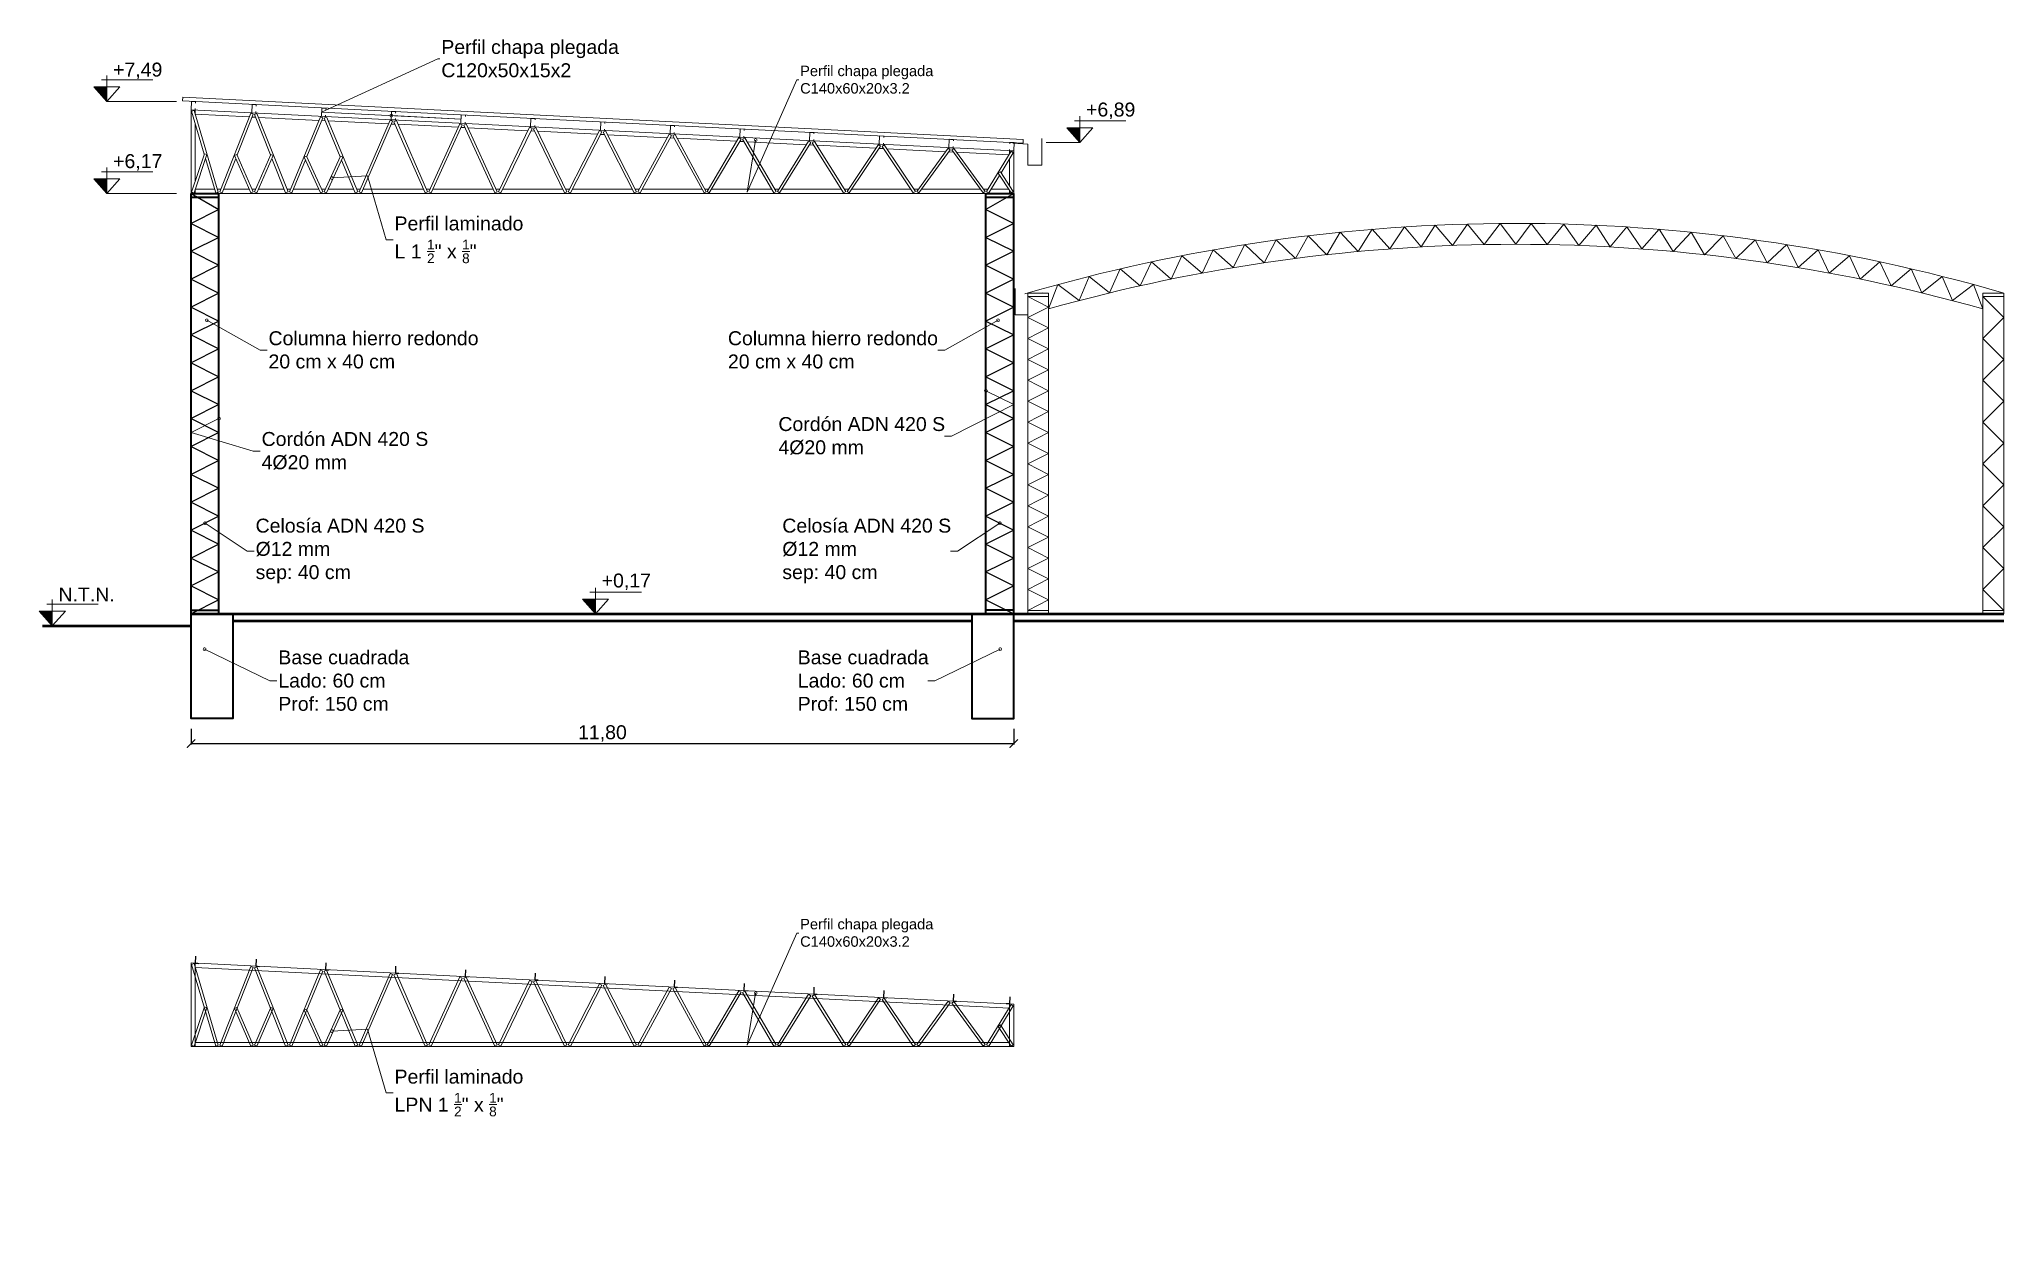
# Model space of a CAD drawing. Header units: millimetres. Extents: x 11 to 1331, y -149 to 22.
# Drawn here: x 701.44 to 729.62, y -110.06 to -93.02 of the extents above; entities that cross this region are included whole.
import ezdxf
from ezdxf import colors
from ezdxf.entities.mleader import LeaderData, LeaderLine
from ezdxf.math import Vec2, Vec3

# ---------------------------------------------------------------- set-up
doc = ezdxf.new("R2010")
doc.units = ezdxf.units.MM
doc.header["$LTSCALE"] = 0.1
doc.header["$MEASUREMENT"] = 0
doc.header["$PDMODE"] = 3
doc.header["$PDSIZE"] = 0.1
doc.linetypes.add('ACAD_ISO10W100', pattern=[18, 12, -3, 0, -3])
doc.linetypes.add('CONTINUA', pattern=[200, 100, 100])
doc.layers.get('DEFPOINTS').update_dxf_attribs({"color": 1})
for name, color, linetype, lineweight in [('00_CANALETA', 2, 'Continuous', 13), ('00_EST_ANGULARES', 4, 'CONTINUA', 20), ('00_EST_COL_DIAG', 1, 'Continuous', 25), ('00_EST_Columna', 3, 'Continuous', 35), ('00_EST_Correa', 3, 'ACAD_ISO10W100', 20), ('00_EST_Cotas', 6, 'Continuous', 9), ('00_EST_Cubierta', 2, 'Continuous', 9), ('00_EST_FUNDACION', 2, 'Continuous', 35), ('00_EST_Piso', 7, 'Continuous', 50), ('00_EST_TEXTO', 6, 'Continuous', 9), ('00_EST_Viga', 5, 'Continuous', 20), ('00_EST_Viga_Montante', 5, 'Continuous', 20)]:
    doc.layers.add(name, color=color, linetype=linetype, lineweight=lineweight)
doc.layers.add('00_EST_EXISTENTE', color=8, linetype='Continuous', lineweight=20, transparency=0.5)
doc.styles.add('1 en 100', font='romans.shx', dxfattribs={"height": 0.17})
doc.styles.add('Arial20', font='arial.ttf', dxfattribs={"height": 0.2})
doc.dimstyles.new('Cota 1-100-Andres', dxfattribs={"dimtxt": 0.2, "dimasz": 0.12, "dimexe": 0.012, "dimexo": 0.15, "dimgap": 0.025, "dimtad": 1, "dimzin": 0, "dimtxsty": 'Arial20', "dimblk1": 'ARCHTICK', "dimblk2": 'ARCHTICK', "dimsah": 1, "dimcen": 0.09, "dimclrd": 256, "dimclre": 256, "dimclrt": 256, "dimazin": 0, "dimtfac": 1, "dimtofl": 0, "dimtmove": 0, "dimatfit": 3, "dimldrblk": 'ARCHTICK', "dimfxl": 1, "dimtolj": 1, "dimtzin": 0, "dimarcsym": 0})

msp = doc.modelspace()

# ---------------------------------------------------------------- texts
at = {"layer": '00_EST_Cotas', "char_height": 0.2, "attachment_point": 1, "style": '1 en 100'}
for s, insert in [('{\\fArial|b0|i0|c0|p34;+7,49}', (702.499, -93.35)), ('{\\fArial|b0|i0|c0|p34;+6,89}', (716.455, -93.923)), ('{\\fArial|b0|i0|c0|p34;+6,17}', (702.499, -94.663)), ('{\\fArial|b0|i0|c0|p34;+0,17}', (709.507, -100.678)), ('{\\fArial|b0|i0|c0|p34;N.T.N.}', (701.716, -100.879))]:
    msp.add_mtext_dynamic_manual_height_columns(s, width=1.21693, gutter_width=0.85, heights=[0], dxfattribs=dict(at, insert=insert))

# ---------------------------------------------------------------- blocks, each defined once
blk = doc.blocks.new('_DotSmall')
at = {"color": 0, "linetype": 'ByBlock', "const_width": 0.5}
blk.add_lwpolyline([(-0.0625, 0, 1), (0.0625, 0, 1)], format="xyb", close=True, dxfattribs=at)
blk = doc.blocks.new('cotaNivel')
at = {"layer": '00_EST_Cotas', "transparency": 33554687}
h = blk.add_hatch(color=256, dxfattribs=at)
h.dxf.hatch_style = 1
h.paths.add_polyline_path([(328.514, -103.488), (328.327, -103.488), (328.514, -103.697)])
at = {"layer": '00_EST_Cotas'}
for p, q in [((328.435, -103.386), (329.174, -103.386)), ((328.514, -103.697), (328.514, -103.322))]:
    blk.add_line(p, q, dxfattribs=at)
blk.add_lwpolyline([(328.514, -103.697), (328.701, -103.488), (328.327, -103.488)], close=True, dxfattribs=at)
blk = doc.blocks.new('_ARCHTICK')
at = {"color": 0, "linetype": 'ByBlock', "const_width": 0.15}
blk.add_lwpolyline([(-0.5, -0.5), (0.5, 0.5)], dxfattribs=at)
blk = doc.blocks.new('*D136')
at = {"layer": '00_EST_Cotas', "lineweight": -2, "transparency": 16777216}
for p, q in [((703.618, -102.906), (703.618, -103.13)), ((703.618, -103.118), (715.418, -103.118)), ((715.418, -102.906), (715.418, -103.13))]:
    blk.add_line(p, q, dxfattribs=at)
at = {"layer": 'DEFPOINTS', "color": 0, "transparency": 16777216}
for p in [(703.618, -102.756), (715.418, -102.756), (715.418, -103.118)]:
    blk.add_point(p, dxfattribs=at)
at = {"layer": '00_EST_Cotas', "lineweight": -2, "transparency": 16777216, "xscale": 0.12, "yscale": 0.12, "zscale": 0.12, "rotation": 180}
blk.add_blockref('_ARCHTICK', (703.618, -103.118), dxfattribs=at)
at = {"layer": '00_EST_Cotas', "lineweight": -2, "transparency": 16777216, "xscale": 0.12, "yscale": 0.12, "zscale": 0.12}
blk.add_blockref('_ARCHTICK', (715.418, -103.118), dxfattribs=at)
at = {"layer": '00_EST_Cotas', "transparency": 16777216, "insert": (709.518, -102.973), "char_height": 0.2, "attachment_point": 5, "style": 'Arial20'}
blk.add_mtext('\\A1;11,80', dxfattribs=at)

# ---------------------------------------------------------------- dimensions: what is measured, and where the dimension line sits
at = {"layer": '00_EST_Cotas'}
dim = msp.add_linear_dim(base=(715.418, -103.118), p1=(703.618, -102.756), p2=(715.418, -102.756), dimstyle='Cota 1-100-Andres', dxfattribs=at)
dim.commit()
dim.dimension.update_dxf_attribs({"geometry": '*D136', "text_midpoint": (709.518, -103.118), "dimtype": 160})

# ---------------------------------------------------------------- linework, layer by layer
at = {"layer": '00_CANALETA'}
for points in [[(715.403, -94.505), (715.619, -94.519), (715.619, -94.819), (715.819, -94.819), (715.819, -94.439), (715.819, -94.439)], [(715.834, -96.654), (715.618, -96.656), (715.618, -96.968), (715.437, -96.968), (715.437, -96.589), (715.437, -96.589)]]:
    msp.add_lwpolyline(points, dxfattribs=at)
at = {"layer": '00_EST_ANGULARES'}
for p, q in [((703.624, -94.047), (703.66, -94.035)), ((703.624, -94.047), (703.806, -94.662)), ((704.008, -95.208), (703.66, -94.035)), ((704.473, -94.076), (704.028, -95.205)), ((704.278, -94.674), (704.508, -94.091)), ((704.508, -94.091), (704.473, -94.076)), ((704.528, -94.096), (704.563, -94.081)), ((704.528, -94.096), (704.757, -94.674)), ((705.008, -95.205), (704.563, -94.081)), ((705.473, -94.126), (705.028, -95.205)), ((705.278, -94.698), (705.508, -94.142)), ((705.508, -94.142), (705.473, -94.126)), ((705.528, -94.146), (705.562, -94.13)), ((705.528, -94.146), (705.757, -94.699)), ((706.008, -95.205), (705.562, -94.13)), ((706.028, -95.204), (706.473, -94.176)), ((706.508, -94.192), (706.062, -95.22)), ((706.473, -94.176), (706.508, -94.192)), ((706.528, -94.197), (706.562, -94.18)), ((706.973, -95.22), (706.528, -94.197)), ((706.562, -94.18), (707.008, -95.204)), ((707.473, -94.226), (707.028, -95.204)), ((707.062, -95.22), (707.508, -94.243)), ((707.473, -94.226), (707.508, -94.243)), ((707.528, -94.247), (707.562, -94.23)), ((707.528, -94.247), (707.973, -95.22)), ((708.008, -95.204), (707.562, -94.23)), ((708.028, -95.203), (708.474, -94.276)), ((708.508, -94.294), (708.061, -95.22)), ((708.474, -94.276), (708.508, -94.294)), ((708.528, -94.298), (708.561, -94.28)), ((708.528, -94.298), (708.974, -95.22)), ((709.008, -95.203), (708.561, -94.28)), ((709.474, -94.326), (709.028, -95.202)), ((709.061, -95.22), (709.508, -94.344)), ((709.508, -94.344), (709.474, -94.326)), ((709.528, -94.349), (709.561, -94.33)), ((709.974, -95.22), (709.528, -94.349)), ((709.561, -94.33), (710.008, -95.202)), ((710.475, -94.376), (710.028, -95.201)), ((710.508, -94.395), (710.475, -94.376)), ((710.528, -94.4), (710.56, -94.38)), ((710.56, -94.38), (711.008, -95.201)), ((703.808, -94.657), (703.624, -95.208)), ((703.66, -95.22), (703.844, -94.669)), ((703.808, -94.657), (703.844, -94.669)), ((704.275, -94.666), (704.24, -94.681)), ((704.508, -95.205), (704.275, -94.666)), ((704.528, -95.205), (704.76, -94.666)), ((704.76, -94.666), (704.795, -94.681)), ((710.06, -95.22), (710.508, -94.395)), ((710.975, -95.22), (710.528, -94.4)), ((711.018, -95.2), (711.475, -94.426)), ((711.508, -94.446), (711.05, -95.22)), ((711.475, -94.426), (711.508, -94.446)), ((711.528, -94.45), (711.56, -94.43)), ((711.975, -95.22), (711.528, -94.45)), ((711.56, -94.43), (712.008, -95.2)), ((712.476, -94.476), (712.028, -95.199)), ((712.059, -95.22), (712.508, -94.497)), ((712.508, -94.497), (712.476, -94.476)), ((712.528, -94.501), (712.559, -94.48)), ((712.976, -95.22), (712.528, -94.501)), ((712.559, -94.48), (713.008, -95.199)), ((713.476, -94.526), (713.028, -95.198)), ((713.059, -95.22), (713.508, -94.548)), ((713.476, -94.526), (713.508, -94.548)), ((713.528, -94.552), (713.559, -94.53)), ((713.976, -95.22), (713.528, -94.552)), ((713.559, -94.53), (714.008, -95.198)), ((714.477, -94.576), (714.028, -95.197)), ((714.058, -95.22), (714.508, -94.599)), ((714.508, -94.599), (714.477, -94.576)), ((714.528, -94.603), (714.558, -94.58)), ((714.977, -95.22), (714.528, -94.603)), ((714.558, -94.58), (715.008, -95.197)), ((715.028, -95.2), (715.379, -94.621)), ((715.411, -94.642), (715.235, -94.931)), ((715.411, -94.642), (715.379, -94.621)), ((703.825, -94.726), (703.971, -95.22)), ((704.063, -95.22), (704.258, -94.724)), ((704.24, -94.681), (704.473, -95.22)), ((704.795, -94.681), (704.562, -95.22)), ((704.777, -94.725), (704.973, -95.22)), ((705.062, -95.22), (705.258, -94.746)), ((705.274, -94.69), (705.24, -94.705)), ((705.473, -95.22), (705.24, -94.705)), ((705.274, -94.69), (705.508, -95.205)), ((705.761, -94.69), (705.528, -95.205)), ((705.562, -95.22), (705.795, -94.705)), ((705.761, -94.69), (705.795, -94.705)), ((705.777, -94.747), (705.973, -95.22)), ((715.194, -94.937), (715.226, -94.917)), ((715.194, -94.937), (715.379, -95.22)), ((715.226, -94.917), (715.411, -95.2)), ((703.66, -95.22), (703.624, -95.208)), ((703.971, -95.22), (704.008, -95.208)), ((704.028, -95.205), (704.063, -95.22)), ((704.508, -95.205), (704.473, -95.22)), ((704.528, -95.205), (704.563, -95.22)), ((704.973, -95.22), (705.008, -95.205)), ((705.062, -95.22), (705.028, -95.205)), ((705.508, -95.205), (705.473, -95.22)), ((705.528, -95.205), (705.562, -95.22)), ((705.973, -95.22), (706.008, -95.205)), ((706.028, -95.204), (706.062, -95.22)), ((706.973, -95.22), (707.008, -95.204)), ((707.062, -95.22), (707.028, -95.204)), ((707.973, -95.22), (708.008, -95.204)), ((708.028, -95.203), (708.061, -95.22)), ((708.974, -95.22), (709.008, -95.203)), ((709.028, -95.202), (709.061, -95.22)), ((709.974, -95.22), (710.008, -95.202)), ((710.028, -95.201), (710.06, -95.22)), ((710.975, -95.22), (711.008, -95.201)), ((711.018, -95.2), (711.05, -95.22)), ((711.975, -95.22), (712.008, -95.2)), ((712.028, -95.199), (712.059, -95.22)), ((712.976, -95.22), (713.008, -95.199)), ((713.028, -95.198), (713.059, -95.22)), ((713.976, -95.22), (714.008, -95.198)), ((714.028, -95.197), (714.058, -95.22)), ((714.977, -95.22), (715.008, -95.197)), ((715.059, -95.22), (715.028, -95.2)), ((715.213, -94.967), (715.059, -95.22)), ((715.379, -95.22), (715.411, -95.2)), ((703.624, -106.284), (703.66, -106.272)), ((703.624, -106.284), (703.971, -107.457)), ((704.008, -107.445), (703.66, -106.272)), ((704.473, -106.313), (704.028, -107.442)), ((704.063, -107.457), (704.508, -106.328)), ((704.508, -106.328), (704.473, -106.313)), ((704.528, -106.333), (704.563, -106.318)), ((704.528, -106.333), (704.973, -107.457)), ((705.008, -107.442), (704.563, -106.318)), ((705.473, -106.363), (705.028, -107.442)), ((705.062, -107.457), (705.508, -106.379)), ((705.508, -106.379), (705.473, -106.363)), ((705.528, -106.383), (705.562, -106.367)), ((705.528, -106.383), (705.973, -107.457)), ((706.008, -107.442), (705.562, -106.367)), ((706.028, -107.441), (706.473, -106.413)), ((706.508, -106.429), (706.062, -107.457)), ((706.473, -106.413), (706.508, -106.429)), ((706.528, -106.434), (706.562, -106.417)), ((706.973, -107.457), (706.528, -106.434)), ((706.562, -106.417), (707.008, -107.441)), ((707.473, -106.463), (707.028, -107.44)), ((707.062, -107.457), (707.508, -106.48)), ((707.473, -106.463), (707.508, -106.48)), ((707.528, -106.484), (707.562, -106.467)), ((707.528, -106.484), (707.973, -107.457)), ((708.008, -107.44), (707.562, -106.467)), ((708.028, -107.44), (708.474, -106.513)), ((708.508, -106.531), (708.061, -107.457)), ((708.474, -106.513), (708.508, -106.531)), ((708.528, -106.535), (708.561, -106.517)), ((708.528, -106.535), (708.974, -107.457)), ((709.008, -107.44), (708.561, -106.517)), ((709.474, -106.563), (709.028, -107.439)), ((709.061, -107.457), (709.508, -106.581)), ((709.508, -106.581), (709.474, -106.563)), ((709.528, -106.586), (709.561, -106.567)), ((709.974, -107.457), (709.528, -106.586)), ((709.561, -106.567), (710.008, -107.439)), ((710.475, -106.613), (710.028, -107.438)), ((710.06, -107.457), (710.508, -106.632)), ((710.508, -106.632), (710.475, -106.613)), ((710.528, -106.637), (710.56, -106.617)), ((710.975, -107.457), (710.528, -106.637)), ((710.56, -106.617), (711.008, -107.438)), ((711.018, -107.437), (711.475, -106.663)), ((711.508, -106.683), (711.05, -107.457)), ((711.475, -106.663), (711.508, -106.683)), ((711.528, -106.687), (711.56, -106.667)), ((711.975, -107.457), (711.528, -106.687)), ((711.56, -106.667), (712.008, -107.437)), ((712.476, -106.713), (712.028, -107.436)), ((712.059, -107.457), (712.508, -106.734)), ((712.508, -106.734), (712.476, -106.713)), ((712.528, -106.738), (712.559, -106.717)), ((712.976, -107.457), (712.528, -106.738)), ((712.559, -106.717), (713.008, -107.436)), ((713.476, -106.763), (713.028, -107.435)), ((713.059, -107.457), (713.508, -106.785)), ((713.476, -106.763), (713.508, -106.785)), ((713.528, -106.789), (713.559, -106.767)), ((713.976, -107.457), (713.528, -106.789)), ((713.559, -106.767), (714.008, -107.435)), ((703.808, -106.894), (703.624, -107.445)), ((703.66, -107.457), (703.844, -106.906)), ((703.808, -106.894), (703.844, -106.906)), ((704.275, -106.903), (704.24, -106.918)), ((704.24, -106.918), (704.473, -107.457)), ((704.508, -107.442), (704.275, -106.903)), ((704.528, -107.442), (704.76, -106.903)), ((704.795, -106.918), (704.562, -107.457)), ((704.76, -106.903), (704.795, -106.918)), ((705.274, -106.927), (705.24, -106.942)), ((705.473, -107.457), (705.24, -106.942)), ((705.274, -106.927), (705.508, -107.442)), ((705.761, -106.927), (705.528, -107.442)), ((705.562, -107.457), (705.795, -106.942)), ((705.761, -106.927), (705.795, -106.942)), ((714.477, -106.813), (714.028, -107.434)), ((714.058, -107.457), (714.508, -106.836)), ((714.508, -106.836), (714.477, -106.813)), ((714.528, -106.84), (714.558, -106.817)), ((714.977, -107.457), (714.528, -106.84)), ((714.558, -106.817), (715.008, -107.434)), ((715.028, -107.437), (715.379, -106.858)), ((715.411, -106.879), (715.059, -107.457)), ((715.411, -106.879), (715.379, -106.858)), ((715.194, -107.174), (715.226, -107.153)), ((715.194, -107.174), (715.379, -107.457)), ((715.226, -107.153), (715.411, -107.437)), ((703.66, -107.457), (703.624, -107.445)), ((703.971, -107.457), (704.008, -107.445)), ((704.028, -107.442), (704.063, -107.457)), ((704.508, -107.442), (704.473, -107.457)), ((704.528, -107.442), (704.563, -107.457)), ((704.973, -107.457), (705.008, -107.442)), ((705.062, -107.457), (705.028, -107.442)), ((705.508, -107.442), (705.473, -107.457)), ((705.528, -107.442), (705.562, -107.457)), ((705.973, -107.457), (706.008, -107.442)), ((706.028, -107.441), (706.062, -107.457)), ((706.973, -107.457), (707.008, -107.441)), ((707.062, -107.457), (707.028, -107.44)), ((707.973, -107.457), (708.008, -107.44)), ((708.028, -107.44), (708.061, -107.457)), ((708.974, -107.457), (709.008, -107.44)), ((709.028, -107.439), (709.061, -107.457)), ((709.974, -107.457), (710.008, -107.439)), ((710.028, -107.438), (710.06, -107.457)), ((710.975, -107.457), (711.008, -107.438)), ((711.018, -107.437), (711.05, -107.457)), ((711.975, -107.457), (712.008, -107.437)), ((712.028, -107.436), (712.059, -107.457)), ((712.976, -107.457), (713.008, -107.436)), ((713.028, -107.435), (713.059, -107.457)), ((713.976, -107.457), (714.008, -107.435)), ((714.028, -107.434), (714.058, -107.457)), ((714.977, -107.457), (715.008, -107.434)), ((715.059, -107.457), (715.028, -107.437)), ((715.379, -107.457), (715.411, -107.437))]:
    msp.add_line(p, q, dxfattribs=at)
at = {"layer": '00_EST_COL_DIAG'}
msp.add_line((708.597, -106.512), (708.548, -106.51), dxfattribs=at)
for points in [[(703.618, -95.227), (704.018, -95.456), (703.618, -95.656), (704.018, -95.856), (703.618, -96.056), (704.018, -96.256), (703.618, -96.456), (704.018, -96.656), (703.618, -96.856), (704.018, -97.056), (703.618, -97.256), (704.018, -97.456), (703.618, -97.656), (704.018, -97.856), (703.618, -98.056), (704.018, -98.256), (703.618, -98.456), (704.018, -98.656), (703.618, -98.856), (704.018, -99.056), (703.618, -99.256), (704.018, -99.456), (703.618, -99.656), (704.018, -99.856), (703.618, -100.056), (704.018, -100.256), (703.618, -100.456), (704.018, -100.656), (703.618, -100.856), (704.018, -101.056), (703.618, -101.256)], [(715.418, -95.227), (715.018, -95.456), (715.418, -95.656), (715.018, -95.856), (715.418, -96.056), (715.018, -96.256), (715.418, -96.456), (715.018, -96.656), (715.418, -96.856), (715.018, -97.056), (715.418, -97.256), (715.018, -97.456), (715.418, -97.656), (715.018, -97.856), (715.418, -98.056), (715.018, -98.256), (715.418, -98.456), (715.018, -98.656), (715.418, -98.856), (715.018, -99.056), (715.418, -99.256), (715.018, -99.456), (715.418, -99.656), (715.018, -99.856), (715.418, -100.056), (715.018, -100.256), (715.418, -100.456), (715.018, -100.656), (715.418, -100.856), (715.018, -101.056), (715.418, -101.256)], [(703.682, -106.167), (703.677, -106.267), (703.727, -106.269)], [(704.552, -106.21), (704.548, -106.31), (704.597, -106.312)], [(705.552, -106.26), (705.548, -106.36), (705.597, -106.362)], [(706.552, -106.31), (706.548, -106.41), (706.597, -106.412)], [(707.552, -106.36), (707.548, -106.46), (707.597, -106.462)], [(708.552, -106.41), (708.548, -106.51), (708.597, -106.512)], [(709.552, -106.46), (709.548, -106.56), (709.597, -106.562)], [(710.552, -106.51), (710.548, -106.61), (710.597, -106.612)], [(711.552, -106.56), (711.548, -106.66), (711.597, -106.662)], [(712.552, -106.61), (712.548, -106.71), (712.597, -106.712)], [(713.552, -106.66), (713.548, -106.76), (713.597, -106.762)], [(714.552, -106.71), (714.548, -106.81), (714.597, -106.812)], [(715.362, -106.75), (715.358, -106.851), (715.308, -106.848)]]:
    msp.add_lwpolyline(points, dxfattribs=at)
at = {"layer": '00_EST_Columna'}
for p, q in [((703.618, -101.256), (703.618, -95.227)), ((703.618, -95.227), (704.018, -95.227)), ((704.018, -101.256), (704.018, -95.227)), ((715.018, -95.227), (715.418, -95.227)), ((715.018, -101.256), (715.018, -95.227)), ((715.418, -101.256), (715.418, -95.227)), ((703.618, -95.278), (704.018, -95.278)), ((715.018, -95.278), (715.418, -95.278)), ((703.618, -101.205), (704.018, -101.205)), ((703.618, -101.256), (704.018, -101.256)), ((715.418, -101.205), (715.018, -101.205)), ((715.418, -101.256), (715.018, -101.256))]:
    msp.add_line(p, q, dxfattribs=at)
at = {"layer": '00_EST_Correa'}
for points in [[(703.682, -93.93), (703.683, -93.91), (703.623, -93.907), (703.618, -94.027), (703.677, -94.03), (703.678, -94.01)], [(704.552, -93.973), (704.553, -93.953), (704.493, -93.951), (704.488, -94.07), (704.548, -94.073), (704.548, -94.053)], [(705.552, -94.023), (705.553, -94.003), (705.493, -94.001), (705.488, -94.12), (705.548, -94.123), (705.548, -94.103)], [(706.552, -94.073), (706.553, -94.053), (706.493, -94.051), (706.488, -94.17), (706.548, -94.173), (706.548, -94.153)], [(707.552, -94.123), (707.553, -94.103), (707.493, -94.101), (707.488, -94.22), (707.548, -94.223), (707.548, -94.203)], [(708.552, -94.173), (708.553, -94.153), (708.493, -94.15), (708.488, -94.27), (708.548, -94.273), (708.548, -94.253)], [(709.552, -94.223), (709.553, -94.203), (709.493, -94.2), (709.488, -94.32), (709.548, -94.323), (709.548, -94.303)], [(710.552, -94.273), (710.553, -94.253), (710.493, -94.25), (710.488, -94.37), (710.548, -94.373), (710.548, -94.353)], [(711.552, -94.323), (711.553, -94.303), (711.493, -94.3), (711.488, -94.42), (711.548, -94.423), (711.548, -94.403)], [(712.552, -94.373), (712.553, -94.353), (712.493, -94.35), (712.488, -94.47), (712.548, -94.473), (712.548, -94.453)], [(713.552, -94.423), (713.553, -94.403), (713.493, -94.4), (713.488, -94.52), (713.548, -94.523), (713.548, -94.503)], [(714.552, -94.473), (714.553, -94.453), (714.493, -94.45), (714.488, -94.57), (714.548, -94.573), (714.548, -94.553)], [(715.362, -94.514), (715.363, -94.494), (715.423, -94.497), (715.418, -94.617), (715.358, -94.614), (715.359, -94.594)]]:
    msp.add_lwpolyline(points, dxfattribs=at)
at = {"layer": '00_EST_Cotas'}
for p, q in [((702.41, -93.907), (703.41, -93.907)), ((715.884, -94.494), (716.366, -94.494)), ((702.41, -95.227), (703.41, -95.227))]:
    msp.add_line(p, q, dxfattribs=at)
at = {"layer": '00_EST_Cubierta'}
for p, q in [((703.495, -93.897), (703.497, -93.847)), ((715.553, -94.503), (703.495, -93.897)), ((715.555, -94.453), (703.497, -93.847)), ((715.553, -94.503), (715.555, -94.453))]:
    msp.add_line(p, q, dxfattribs=at)
at = {"layer": '00_EST_EXISTENTE'}
for p, q in [((715.618, -96.656), (715.916, -96.656)), ((715.618, -96.656), (715.618, -101.256)), ((715.618, -96.706), (715.916, -96.706)), ((715.918, -101.256), (715.918, -96.656)), ((729.318, -101.256), (729.318, -96.656)), ((729.618, -96.656), (729.319, -96.656)), ((729.618, -96.706), (729.319, -96.706)), ((729.618, -101.256), (729.618, -96.656)), ((715.618, -101.206), (715.916, -101.206)), ((715.619, -101.256), (715.918, -101.256)), ((729.616, -101.256), (729.318, -101.256)), ((729.618, -101.206), (729.319, -101.206))]:
    msp.add_line(p, q, dxfattribs=at)
for points in [[(715.918, -96.882), (716.052, -96.534), (716.354, -96.763), (716.498, -96.417), (716.793, -96.653), (716.945, -96.308), (717.233, -96.55), (717.393, -96.208), (717.675, -96.456), (717.828, -96.119), (718.119, -96.369), (718.278, -96.036), (718.565, -96.291), (718.73, -95.96), (719.012, -96.221), (719.184, -95.893), (719.46, -96.159), (719.643, -95.834), (719.909, -96.105), (720.102, -95.783), (720.359, -96.06), (720.558, -95.741), (720.81, -96.022), (721.023, -95.707), (721.261, -95.993), (721.462, -95.683), (721.713, -95.973), (721.925, -95.666), (722.165, -95.96), (722.396, -95.657), (722.618, -95.956)], [(729.318, -96.882), (729.183, -96.534), (728.881, -96.763), (728.737, -96.417), (728.443, -96.653), (728.29, -96.308), (728.002, -96.55), (727.842, -96.208), (727.56, -96.456), (727.407, -96.119), (727.116, -96.369), (726.957, -96.036), (726.67, -96.291), (726.505, -95.96), (726.223, -96.221), (726.051, -95.893), (725.775, -96.159), (725.592, -95.834), (725.326, -96.105), (725.133, -95.783), (724.876, -96.06), (724.677, -95.741), (724.425, -96.022), (724.212, -95.707), (723.974, -95.993), (723.774, -95.683), (723.522, -95.973), (723.31, -95.666), (723.07, -95.96), (722.839, -95.657), (722.618, -95.956)], [(715.619, -101.206), (715.916, -101.056), (715.618, -100.906), (715.916, -100.756), (715.618, -100.606), (715.916, -100.456), (715.618, -100.306), (715.916, -100.156), (715.619, -100.006), (715.916, -99.856), (715.618, -99.706), (715.916, -99.556), (715.619, -99.406), (715.916, -99.256), (715.618, -99.106), (715.916, -98.956), (715.618, -98.806), (715.916, -98.656), (715.618, -98.506), (715.916, -98.356), (715.618, -98.206), (715.916, -98.056), (715.618, -97.906), (715.916, -97.756), (715.618, -97.606), (715.916, -97.456), (715.618, -97.306), (715.916, -97.156), (715.618, -97.006), (715.918, -96.856), (715.619, -96.706)], [(729.618, -101.206), (729.319, -100.906), (729.618, -100.606), (729.319, -100.306), (729.618, -100.006), (729.319, -99.706), (729.618, -99.406), (729.319, -99.106), (729.618, -98.806), (729.319, -98.506), (729.618, -98.206), (729.319, -97.906), (729.618, -97.606), (729.319, -97.306), (729.618, -97.006), (729.319, -96.706)]]:
    msp.add_lwpolyline(points, dxfattribs=at)
for radius, start, end in [(25, 73.7398, 106.3551), (24.7, 74.261, 105.739)]:
    msp.add_arc((722.618, -120.656), radius, start, end, dxfattribs=at)
at = {"layer": '00_EST_FUNDACION'}
for points in [[(703.618, -101.256), (704.218, -101.256), (704.218, -102.756), (703.618, -102.756)], [(715.418, -101.256), (714.818, -101.256), (714.818, -102.756), (715.418, -102.756)]]:
    msp.add_lwpolyline(points, close=True, dxfattribs=at)
at = {"layer": '00_EST_Piso'}
for p, q in [((701.486, -101.426), (703.618, -101.426)), ((703.618, -101.256), (729.618, -101.256)), ((704.218, -101.356), (714.818, -101.356)), ((715.418, -101.356), (729.618, -101.356))]:
    msp.add_line(p, q, dxfattribs=at)
at = {"layer": '00_EST_Viga'}
for p, q in [((703.615, -94.087), (703.618, -94.087)), ((703.618, -94.027), (715.418, -94.617)), ((703.678, -94.09), (704.452, -94.129)), ((704.492, -94.131), (704.543, -94.133)), ((704.584, -94.135), (705.451, -94.179)), ((705.491, -94.181), (705.543, -94.183)), ((705.585, -94.185), (706.45, -94.229)), ((706.491, -94.231), (706.543, -94.233)), ((706.586, -94.235), (707.45, -94.278)), ((707.49, -94.281), (707.544, -94.283)), ((707.587, -94.285), (708.449, -94.328)), ((708.49, -94.33), (708.545, -94.333)), ((708.588, -94.335), (709.448, -94.378)), ((709.489, -94.38), (709.545, -94.383)), ((709.589, -94.385), (710.446, -94.428)), ((710.489, -94.43), (710.546, -94.433)), ((710.59, -94.435), (711.444, -94.478)), ((711.487, -94.48), (711.547, -94.483)), ((711.592, -94.486), (712.444, -94.528)), ((712.487, -94.53), (712.548, -94.533)), ((712.594, -94.536), (713.442, -94.578)), ((713.486, -94.58), (713.548, -94.583)), ((713.596, -94.586), (714.44, -94.628)), ((714.485, -94.63), (714.55, -94.633)), ((714.598, -94.636), (715.348, -94.673)), ((703.618, -95.227), (715.418, -95.227)), ((703.678, -95.167), (703.956, -95.167)), ((703.995, -95.167), (704.043, -95.167)), ((704.084, -95.167), (704.45, -95.167)), ((704.491, -95.167), (704.544, -95.167)), ((704.585, -95.167), (704.951, -95.167)), ((704.992, -95.167), (705.043, -95.167)), ((705.084, -95.167), (705.449, -95.167)), ((705.49, -95.167), (705.545, -95.167)), ((705.587, -95.167), (705.951, -95.167)), ((705.992, -95.167), (706.044, -95.167)), ((706.085, -95.167), (706.95, -95.167)), ((706.991, -95.167), (707.044, -95.167)), ((707.086, -95.167), (707.949, -95.167)), ((707.991, -95.167), (708.045, -95.167)), ((708.087, -95.167), (708.948, -95.167)), ((708.99, -95.167), (709.045, -95.167)), ((709.088, -95.167), (709.947, -95.167)), ((709.99, -95.167), (710.046, -95.167)), ((710.089, -95.167), (710.945, -95.167)), ((710.989, -95.167), (711.037, -95.167)), ((711.082, -95.167), (711.944, -95.167)), ((711.988, -95.167), (712.048, -95.167)), ((712.093, -95.167), (712.942, -95.167)), ((712.987, -95.167), (713.049, -95.167)), ((713.094, -95.167), (713.94, -95.167)), ((713.986, -95.167), (714.05, -95.167)), ((714.097, -95.167), (714.938, -95.167)), ((714.985, -95.167), (715.047, -95.167)), ((715.092, -95.167), (715.344, -95.167)), ((703.615, -106.324), (703.618, -106.324)), ((703.618, -106.264), (715.418, -106.854)), ((703.678, -106.327), (715.358, -106.911)), ((703.618, -107.464), (715.418, -107.464)), ((703.678, -107.404), (715.358, -107.404))]:
    msp.add_line(p, q, dxfattribs=at)
at = {"layer": '00_EST_Viga_Montante'}
for p, q in [((703.618, -94.027), (703.618, -95.227)), ((703.678, -94.03), (703.678, -94.094)), ((703.678, -94.228), (703.678, -95.047)), ((715.358, -94.617), (715.358, -94.657)), ((715.418, -94.617), (715.418, -95.227)), ((715.358, -94.73), (715.358, -95.118)), ((703.678, -95.167), (703.678, -95.227)), ((715.358, -95.187), (715.358, -95.227)), ((703.618, -106.264), (703.618, -107.464)), ((703.678, -106.264), (703.678, -107.464)), ((715.358, -106.854), (715.358, -107.464)), ((715.418, -106.854), (715.418, -107.464))]:
    msp.add_line(p, q, dxfattribs=at)

# ---------------------------------------------------------------- block references
at = {"layer": '00_EST_Cotas'}
for p in [(373.896, 9.789), (387.852, 9.203), (373.896, 8.47), (373.113, 2.27), (380.903, 2.44)]:
    msp.add_blockref('cotaNivel', p, dxfattribs=at)

msp.set_redraw_order([(e.dxf.handle, doc.entitydb.next_handle()) for e in msp.query("TEXT MTEXT ATTDEF DIMENSION ARC_DIMENSION")])  # texts and dimensions are drawn at this point

# ---------------------------------------------------------------- leaders
at = {"layer": '00_EST_TEXTO'}
ml = msp.add_multileader_mtext('Standard', dxfattribs=at)
ml.set_content('{\\fArial|b0|i0|c0|p34;\\W1;\\C256;Perfil chapa plegada\\PC120x50x15x2 }', color=2, style='Arial20')
ml.set_leader_properties(color=256, linetype='ByLayer', lineweight=-1)
ml.set_arrow_properties(name='DOTSMALL')
ml.build(insert=Vec2(0, 0))
ml.multileader.update_dxf_attribs({"text_left_attachment_type": 2, "text_right_attachment_type": 2, "dogleg_length": 0.03, "arrow_head_size": 0.08})
ctx = ml.context
ctx.base_point, ctx.char_height, ctx.arrow_head_size, ctx.landing_gap_size, ctx.plane_origin = Vec3(707.187, -93.298), 0.2, 0.08, 0.02, Vec3(706.49, -94.11)
ctx.left_attachment, ctx.right_attachment = 2, 2
notes = []
notes.append((ctx, [(0, (1, 1, 0), (707.157, -93.298), (1, 0), 0.03, [(2, [(706.49, -94.11), (707.49, -94.16), (705.49, -94.06)], 0, [])])]))
ctx.mtext.insert, ctx.mtext.flow_direction = Vec3(707.207, -93.026), 5
ml = msp.add_multileader_mtext('Standard', dxfattribs=at)
ml.set_content('{\\fArial|b0|i0|c0|p34;\\W1;\\C256;Perfil chapa plegada\\PC140x60x20x3.2 }', color=2, style='Arial20')
ml.set_leader_properties(color=256, linetype='ByLayer', lineweight=-1)
ml.set_arrow_properties(name='DOTSMALL')
ml.build(insert=Vec2(0, 0))
ml.multileader.update_dxf_attribs({"text_left_attachment_type": 2, "text_right_attachment_type": 2, "dogleg_length": 0.01, "arrow_head_size": 0.08})
ctx = ml.context
ctx.base_point, ctx.char_height, ctx.arrow_head_size, ctx.landing_gap_size, ctx.plane_origin = Vec3(712.334, -93.598), 0.15, 0.08, 0.02, Vec3(711.715, -94.461)
ctx.left_attachment, ctx.right_attachment = 2, 2
notes.append((ctx, [(0, (1, 1, 0), (712.304, -93.598), (1, 0), 0.03, [(1, [(711.715, -94.461), (711.595, -95.208)], 0, [])])]))
ctx.mtext.insert, ctx.mtext.flow_direction = Vec3(712.354, -93.394), 5
ml = msp.add_multileader_mtext('Standard', dxfattribs=at)
ml.set_content('\\A1;{\\C256;Perfil laminado\\PL 1 \\H0.7x;\\S1/2;\\H1.42857x;" x \\H0.7x;\\S1/8;\\H1.42857x;"}', color=2, style='Arial20')
ml.set_leader_properties(color=256, linetype='ByLayer', lineweight=-1)
ml.set_arrow_properties(name='DOTSMALL')
ml.build(insert=Vec2(0, 0))
ml.multileader.update_dxf_attribs({"text_left_attachment_type": 2, "text_right_attachment_type": 2, "dogleg_length": 0.1, "arrow_head_size": 0.08})
ctx = ml.context
ctx.base_point, ctx.char_height, ctx.arrow_head_size, ctx.landing_gap_size, ctx.plane_origin = Vec3(706.516, -95.891), 0.2, 0.08, 0.02, Vec3(705.636, -95.004)
ctx.left_attachment, ctx.right_attachment = 2, 2
notes.append((ctx, [(0, (1, 1, 0), (706.416, -95.891), (1, 0), 0.1, [(2, [(705.636, -95.004), (705.895, -94.99), (706.15, -94.974)], 0, [])])]))
ctx.mtext.insert, ctx.mtext.flow_direction = Vec3(706.536, -95.557), 5
ml = msp.add_multileader_mtext('Standard', dxfattribs=at)
ml.set_content('Columna hierro redondo\\P20 cm x 40 cm', color=2, style='Arial20')
ml.set_leader_properties(color=256, linetype='ByLayer', lineweight=-1)
ml.set_arrow_properties(name='DOTSMALL')
ml.build(insert=Vec2(0, 0))
ml.multileader.update_dxf_attribs({"text_left_attachment_type": 2, "text_right_attachment_type": 2, "dogleg_length": 0.1, "arrow_head_size": 0.08})
ctx = ml.context
ctx.base_point, ctx.char_height, ctx.arrow_head_size, ctx.landing_gap_size, ctx.plane_origin = Vec3(704.708, -97.473), 0.2, 0.08, 0.02, Vec3(703.843, -97.046)
ctx.left_attachment, ctx.right_attachment = 2, 2
notes.append((ctx, [(0, (1, 1, 0), (704.608, -97.473), (1, 0), 0.1, [(0, [(703.843, -97.046)], 0, [])])]))
ctx.mtext.insert, ctx.mtext.flow_direction = Vec3(704.728, -97.203), 5
ml = msp.add_multileader_mtext('Standard', dxfattribs=at)
ml.set_content('Columna hierro redondo\\P20 cm x 40 cm', color=2, style='Arial20')
ml.set_leader_properties(color=256, linetype='ByLayer', lineweight=-1)
ml.set_arrow_properties(name='DOTSMALL')
ml.build(insert=Vec2(0, 0))
ml.multileader.update_dxf_attribs({"text_left_attachment_type": 2, "text_right_attachment_type": 2, "dogleg_length": 0.1, "arrow_head_size": 0.08})
ctx = ml.context
ctx.base_point, ctx.char_height, ctx.arrow_head_size, ctx.landing_gap_size, ctx.plane_origin = Vec3(711.298, -97.473), 0.2, 0.08, 0.02, Vec3(715.192, -97.046)
ctx.left_attachment, ctx.right_attachment = 2, 2
notes.append((ctx, [(0, (1, 1, 0), (714.427, -97.473), (-1, 0), 0.1, [(0, [(715.192, -97.046)], 0, [])])]))
ctx.mtext.insert, ctx.mtext.flow_direction = Vec3(711.318, -97.203), 5
ml = msp.add_multileader_mtext('Standard', dxfattribs=at)
ml.set_content('Cordón ADN 420 S 4%%C20 mm ', color=2, style='Arial20')
ml.set_leader_properties(color=256, linetype='ByLayer', lineweight=-1)
ml.set_arrow_properties(name='DOTSMALL')
ml.build(insert=Vec2(0, 0))
ml.multileader.update_dxf_attribs({"text_left_attachment_type": 2, "text_right_attachment_type": 2, "dogleg_length": 0.1, "arrow_head_size": 0.08})
ctx = ml.context
ctx.base_point, ctx.char_height, ctx.arrow_head_size, ctx.landing_gap_size, ctx.plane_origin = Vec3(712.022, -98.71), 0.2, 0.08, 0.02, Vec3(715.018, -98.241)
ctx.left_attachment, ctx.right_attachment = 2, 2
notes.append((ctx, [(0, (1, 1, 0), (714.526, -98.71), (-1, 0), 0.1, [(1, [(715.018, -98.056), (715.418, -98.256)], 0, [])])]))
ctx.mtext.insert, ctx.mtext.width, ctx.mtext.flow_direction = Vec3(712.042, -98.434), 2.47944, 5
ml = msp.add_multileader_mtext('Standard', dxfattribs=at)
ml.set_content('Cordón ADN 420 S\\P4%%C20 mm ', color=2, style='Arial20')
ml.set_leader_properties(color=256, linetype='ByLayer', lineweight=-1)
ml.set_arrow_properties(name='DOTSMALL')
ml.build(insert=Vec2(0, 0))
ml.multileader.update_dxf_attribs({"text_left_attachment_type": 2, "text_right_attachment_type": 2, "dogleg_length": 0.1, "arrow_head_size": 0.08})
ctx = ml.context
ctx.base_point, ctx.char_height, ctx.arrow_head_size, ctx.landing_gap_size, ctx.plane_origin = Vec3(704.609, -98.924), 0.2, 0.08, 0.02, Vec3(704.018, -98.456)
ctx.left_attachment, ctx.right_attachment = 2, 2
notes.append((ctx, [(0, (1, 1, 0), (704.509, -98.924), (1, 0), 0.1, [(1, [(704.018, -98.456), (703.618, -98.656)], 0, [])])]))
ctx.mtext.insert, ctx.mtext.flow_direction = Vec3(704.629, -98.648), 5
ml = msp.add_multileader_mtext('Standard', dxfattribs=at)
ml.set_content('Celosía ADN 420 S\\P%%C12 mm\\Psep: 40 cm', color=2, style='Arial20')
ml.set_leader_properties(color=256, linetype='ByLayer', lineweight=-1)
ml.set_arrow_properties(name='DOTSMALL')
ml.build(insert=Vec2(0, 0))
ml.multileader.update_dxf_attribs({"text_left_attachment_type": 2, "text_right_attachment_type": 2, "dogleg_length": 0.1, "arrow_head_size": 0.08})
ctx = ml.context
ctx.base_point, ctx.char_height, ctx.arrow_head_size, ctx.landing_gap_size, ctx.plane_origin = Vec3(704.523, -100.358), 0.2, 0.08, 0.02, Vec3(703.818, -99.956)
ctx.left_attachment, ctx.right_attachment = 2, 2
notes.append((ctx, [(0, (1, 1, 0), (704.423, -100.358), (1, 0), 0.1, [(0, [(703.818, -99.956)], 0, [])])]))
ctx.mtext.insert, ctx.mtext.flow_direction = Vec3(704.543, -99.891), 5
ml = msp.add_multileader_mtext('Standard', dxfattribs=at)
ml.set_content('Celosía ADN 420 S\\P%%C12 mm\\Psep: 40 cm', color=2, style='Arial20')
ml.set_leader_properties(color=256, linetype='ByLayer', lineweight=-1)
ml.set_arrow_properties(name='DOTSMALL')
ml.build(insert=Vec2(0, 0))
ml.multileader.update_dxf_attribs({"text_left_attachment_type": 2, "text_right_attachment_type": 2, "dogleg_length": 0.1, "arrow_head_size": 0.08})
ctx = ml.context
ctx.base_point, ctx.char_height, ctx.arrow_head_size, ctx.landing_gap_size, ctx.plane_origin = Vec3(712.078, -100.358), 0.2, 0.08, 0.02, Vec3(715.218, -99.956)
ctx.left_attachment, ctx.right_attachment = 2, 2
notes.append((ctx, [(0, (1, 1, 0), (714.612, -100.358), (-1, 0), 0.1, [(0, [(715.218, -99.956)], 0, [])])]))
ctx.mtext.insert, ctx.mtext.flow_direction = Vec3(712.098, -99.891), 5
ml = msp.add_multileader_mtext('Standard', dxfattribs=at)
ml.set_content('Base cuadrada\\PLado: 60 cm\\PProf: 150 cm', color=2, style='Arial20')
ml.set_leader_properties(color=256, linetype='ByLayer', lineweight=-1)
ml.set_arrow_properties(name='DOTSMALL')
ml.build(insert=Vec2(0, 0))
ml.multileader.update_dxf_attribs({"text_left_attachment_type": 2, "text_right_attachment_type": 2, "dogleg_length": 0.1, "arrow_head_size": 0.08})
ctx = ml.context
ctx.base_point, ctx.char_height, ctx.arrow_head_size, ctx.landing_gap_size, ctx.plane_origin = Vec3(704.849, -102.217), 0.2, 0.08, 0.02, Vec3(703.811, -101.763)
ctx.left_attachment, ctx.right_attachment = 2, 2
notes.append((ctx, [(0, (1, 1, 0), (704.749, -102.217), (1, 0), 0.1, [(0, [(703.811, -101.763)], 0, [])])]))
ctx.mtext.insert, ctx.mtext.flow_direction = Vec3(704.869, -101.78), 5
ml = msp.add_multileader_mtext('Standard', dxfattribs=at)
ml.set_content('Base cuadrada\\PLado: 60 cm\\PProf: 150 cm', color=2, style='Arial20')
ml.set_leader_properties(color=256, linetype='ByLayer', lineweight=-1)
ml.set_arrow_properties(name='DOTSMALL')
ml.build(insert=Vec2(0, 0))
ml.multileader.update_dxf_attribs({"text_left_attachment_type": 2, "text_right_attachment_type": 2, "dogleg_length": 0.1, "arrow_head_size": 0.08})
ctx = ml.context
ctx.base_point, ctx.char_height, ctx.arrow_head_size, ctx.landing_gap_size, ctx.plane_origin = Vec3(712.299, -102.217), 0.2, 0.08, 0.02, Vec3(715.224, -101.763)
ctx.left_attachment, ctx.right_attachment = 2, 2
notes.append((ctx, [(0, (1, 1, 0), (714.286, -102.217), (-1, 0), 0.1, [(0, [(715.224, -101.763)], 0, [])])]))
ctx.mtext.insert, ctx.mtext.flow_direction = Vec3(712.319, -101.78), 5
ml = msp.add_multileader_mtext('Standard', dxfattribs=at)
ml.set_content('{\\fArial|b0|i0|c0|p34;\\W1;\\C256;Perfil chapa plegada\\PC140x60x20x3.2 }', color=2, style='Arial20')
ml.set_leader_properties(color=256, linetype='ByLayer', lineweight=-1)
ml.set_arrow_properties(name='DOTSMALL')
ml.build(insert=Vec2(0, 0))
ml.multileader.update_dxf_attribs({"text_left_attachment_type": 2, "text_right_attachment_type": 2, "dogleg_length": 0.01, "arrow_head_size": 0.08})
ctx = ml.context
ctx.base_point, ctx.char_height, ctx.arrow_head_size, ctx.landing_gap_size, ctx.plane_origin = Vec3(712.334, -105.835), 0.15, 0.08, 0.02, Vec3(711.715, -106.698)
ctx.left_attachment, ctx.right_attachment = 2, 2
notes.append((ctx, [(0, (1, 1, 0), (712.304, -105.835), (1, 0), 0.03, [(1, [(711.715, -106.698), (711.595, -107.445)], 0, [])])]))
ctx.mtext.insert, ctx.mtext.flow_direction = Vec3(712.354, -105.631), 5
ml = msp.add_multileader_mtext('Standard', dxfattribs=at)
ml.set_content('\\A1;{\\fArial|b0|i0|c0|p34;\\W1;\\C256;Perfil laminado\\PLPN 1 \\H0.7x;\\S1/2;\\H1.42857x;" x \\H0.7x;\\S1/8;\\H1.42857x;"}', color=2, style='Arial20')
ml.set_leader_properties(color=256, linetype='ByLayer', lineweight=-1)
ml.set_arrow_properties(name='DOTSMALL')
ml.build(insert=Vec2(0, 0))
ml.multileader.update_dxf_attribs({"text_left_attachment_type": 2, "text_right_attachment_type": 2, "dogleg_length": 0.1, "arrow_head_size": 0.08})
ctx = ml.context
ctx.base_point, ctx.char_height, ctx.arrow_head_size, ctx.landing_gap_size, ctx.plane_origin = Vec3(706.516, -108.128), 0.2, 0.08, 0.02, Vec3(705.636, -107.241)
ctx.left_attachment, ctx.right_attachment = 2, 2
notes.append((ctx, [(0, (1, 1, 0), (706.416, -108.128), (1, 0), 0.1, [(2, [(705.636, -107.241), (705.895, -107.227), (706.15, -107.211)], 0, [])])]))
ctx.mtext.insert, ctx.mtext.flow_direction = Vec3(706.536, -107.794), 5
for ctx, leaders in notes:
    for number, flags, end, landing, length, lines in leaders:
        leader = LeaderData()
        leader.index, (leader.has_last_leader_line, leader.has_dogleg_vector, leader.attachment_direction) = number, flags
        leader.last_leader_point, leader.dogleg_vector, leader.dogleg_length = Vec3(end), Vec3(landing), length
        for number, points, colour, breaks in lines:
            line = LeaderLine()
            line.index, line.vertices, line.color, line.breaks = number, Vec3.list(points), colors.encode_raw_color(colour), breaks
            leader.lines.append(line)
        ctx.leaders.append(leader)

doc.saveas('drawing.dxf')
